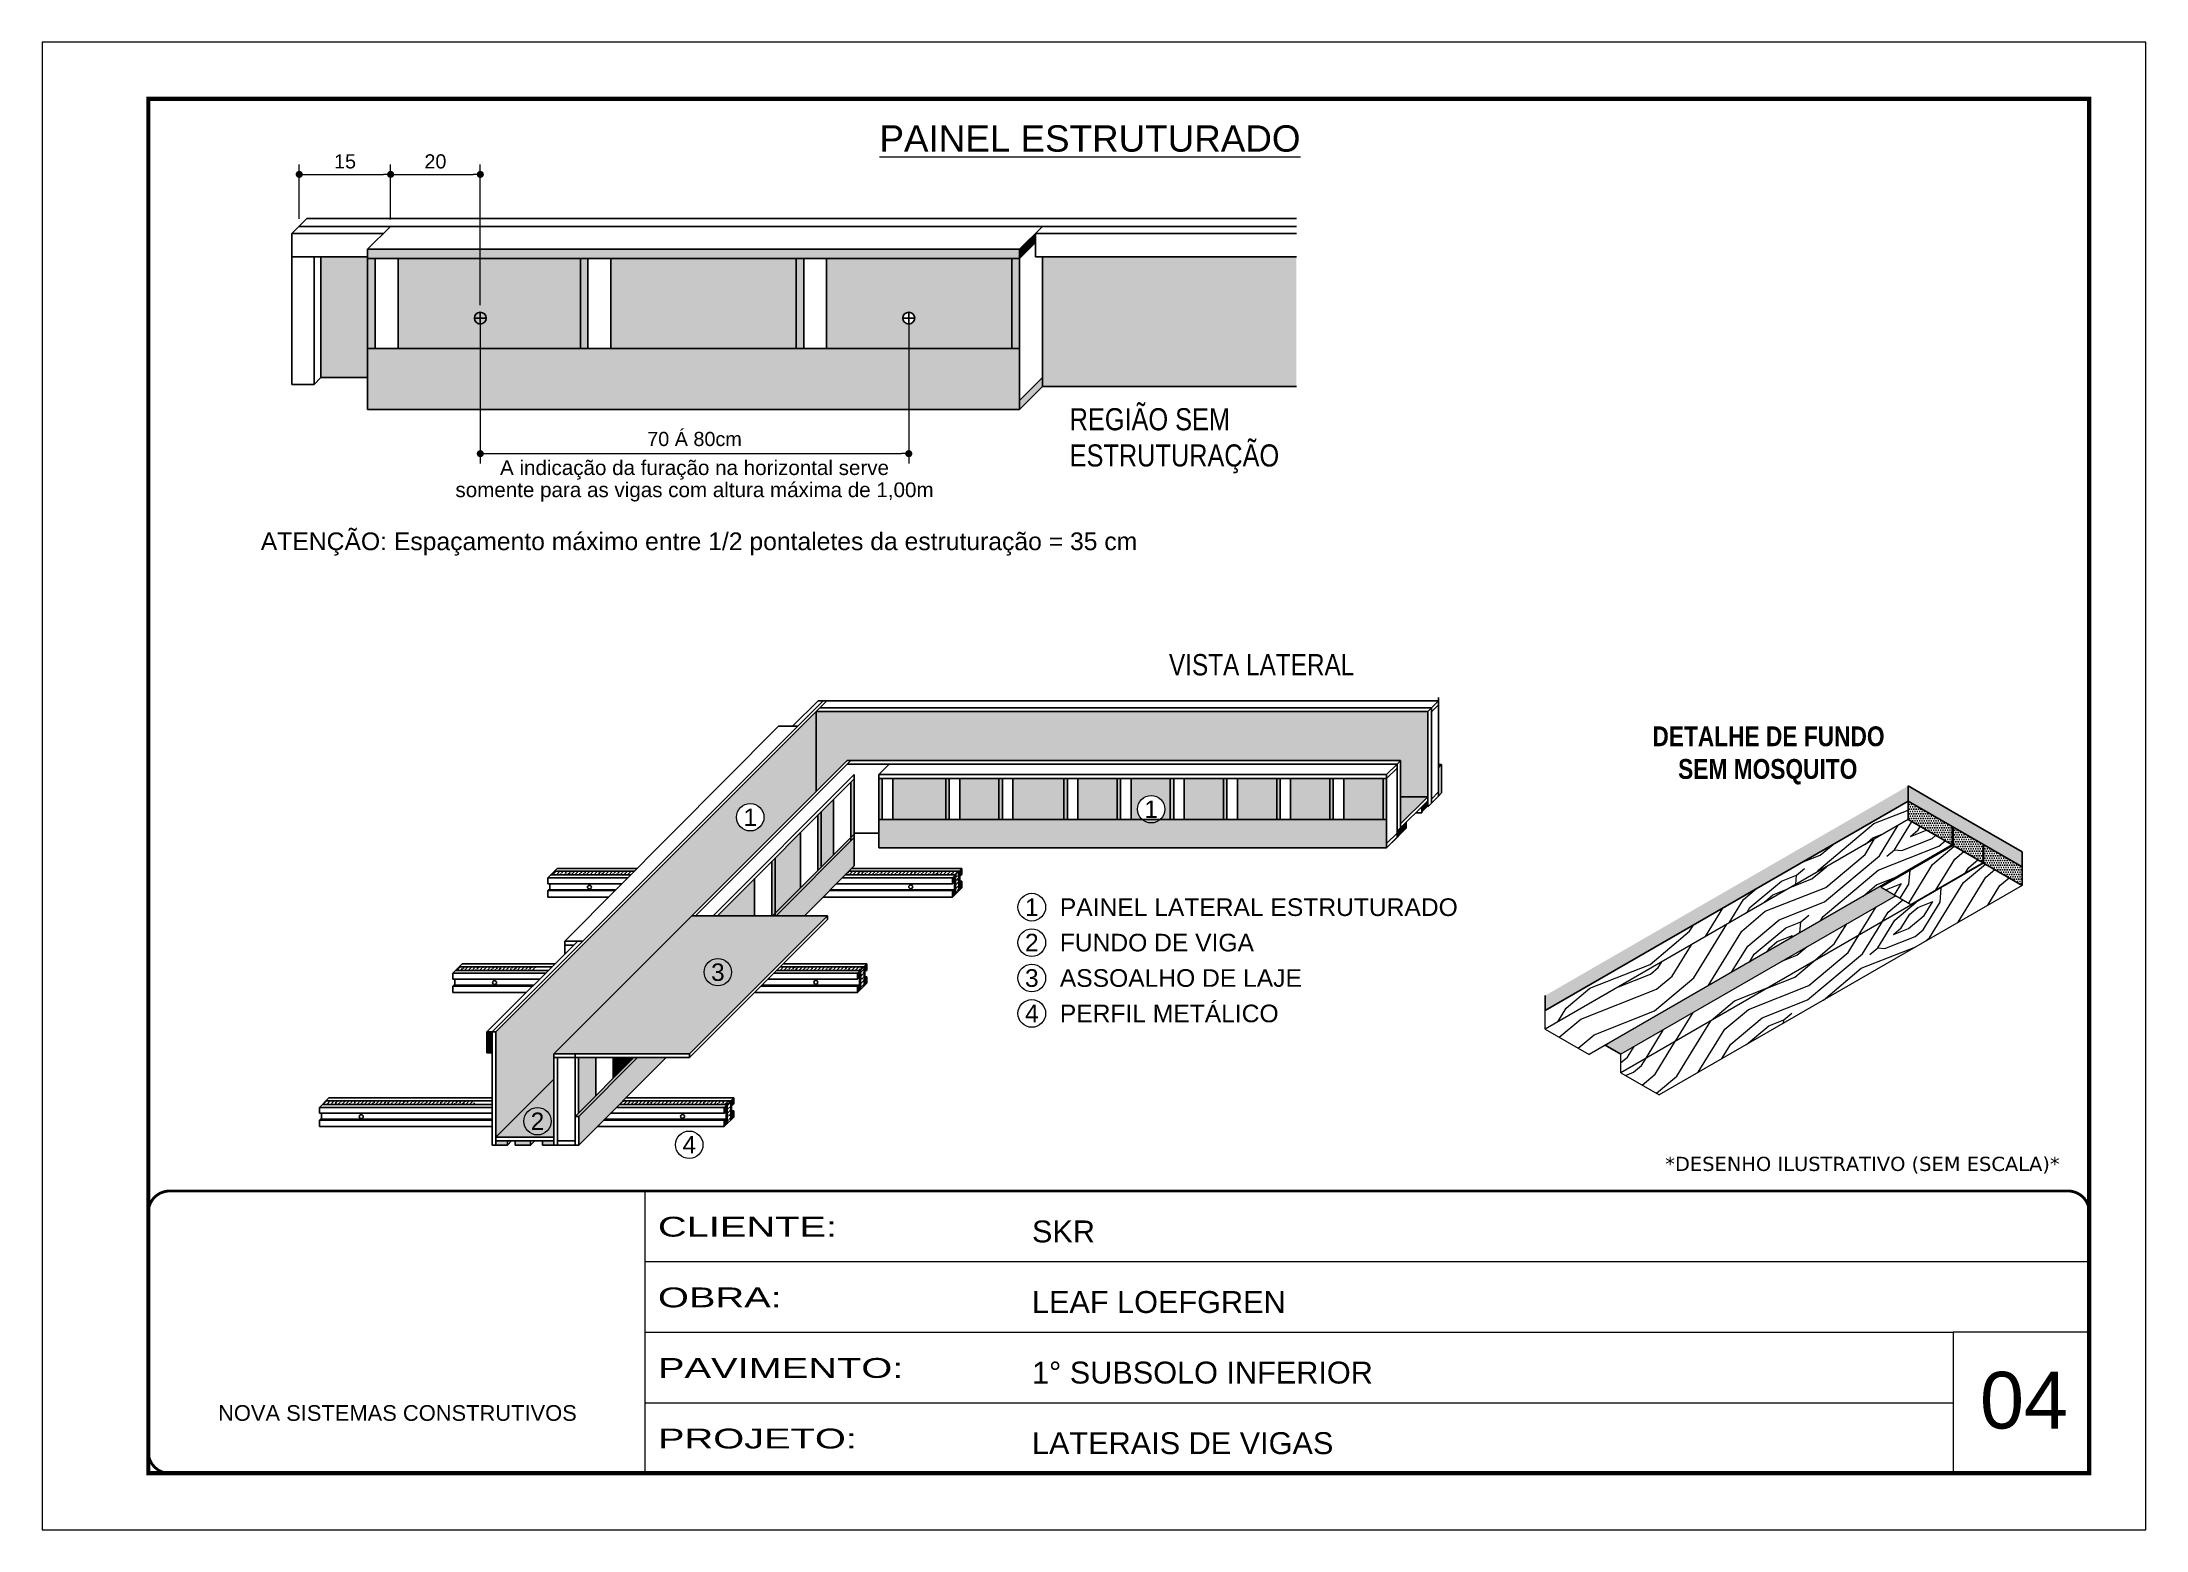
# Model space of a CAD drawing. Extents: x 3309 to 9590, y -2522 to 14608.
# Drawn here: x 8078 to 9563, y 13558 to 14608 of the extents above; entities that cross this region are included whole.
import ezdxf
from ezdxf.enums import TextEntityAlignment as Align

# ---------------------------------------------------------------- set-up
doc = ezdxf.new("R2010")
doc.units = 0
doc.linetypes.add('CONTINUO', pattern=[0])
doc.linetypes.add('DASHED', pattern=[0.75, 0.5, -0.25])
for name, color, linetype, lineweight in [('CARIMBO', 255, 'Continuous', 9), ('Demarcação 1', 251, 'Continuous', 9), ('Folhas', 255, 'Continuous', 9), ('fundo', 100, 'Continuous', 9), ('Madeira', 126, 'Continuous', 18), ('SARRAFO DE PRESSAO', 251, 'DASHED', 9)]:
    doc.layers.add(name, color=color, linetype=linetype, lineweight=lineweight)
for name, color, linetype in [('COTA', 241, 'Continuous'), ('HACHURA MADEIRAS', 1, 'Continuous'), ('material do compensado', 7, 'Continuous'), ('texto', 7, 'Continuous')]:
    doc.layers.add(name, color=color, linetype=linetype)
doc.layers.add('Demarcação 2', color=7, linetype='Continuous', lineweight=9, true_color=0xe0e0e0)
doc.styles.add('ARIAL', font='arial.ttf')
doc.styles.add('CESAR1', font='arial.ttf', dxfattribs={"oblique": 15})
doc.styles.add('ROMANC', font='techb___.ttf', dxfattribs={"height": 2.5})
doc.styles.get("Standard").update_dxf_attribs({"font": 'arial.ttf'})
doc.styles.add('stylellllll', font='verdana.ttf', dxfattribs={"height": 2})
doc.styles.add('Tecnologia', font='')
doc.styles.add('texto', font='ARIALN.TTF')
doc.styles.get('Tecnologia').set_extended_font_data('Forgotten Futurist')
doc.dimstyles.new('1x', dxfattribs={"dimtxt": 10, "dimasz": 5, "dimexe": 7, "dimexo": 5, "dimgap": 4, "dimtad": 1, "dimdec": 1, "dimdsep": 46, "dimtxsty": 'Standard', "dimblk": 'DOT', "dimcen": 0.09, "dimclrd": 4, "dimclre": 4, "dimclrt": 2, "dimadec": 0, "dimazin": 2, "dimtfac": 1, "dimtdec": 1, "dimtmove": 0, "dimatfit": 3, "dimldrblk": 'DOT', "dimfxl": 1, "dimtolj": 1, "dimtzin": 0, "dimlwd": 9, "dimlwe": 9, "dimarcsym": 0})
pattern_1 = [(45, (5856.8734, 62247.1504), (0.99436891, 3.64601934), [4.6875, -0.9375, 0, -0.9375])]
pattern_2 = [(355, (-40269.8, 11210.3), (111.07494, 93.20294), [5.12645, -97.40264]), (85, (-40225.82, 11242.48), (-93.20294, 111.07494), [10.2529, -92.27619]), (40, (-40247.14, 11234.05), (8.936, 102.13894), [7.24881, -21.74642, 7.24881, -14.497615, 50.751904, -43.50449]), (40, (-40275.355, 11205.64), (8.936, 102.13894), [7.24983, -14.49967, 7.24983, -115.99871]), (40, (-40238.71, 11212.73), (8.936, 102.13894), [7.24983, -137.7482]), (40, (-40228.946, 11206.73), (8.936, 102.13894), [7.24983, -137.7482]), (40, (-40243.37, 11218.28), (8.936, 102.13894), [7.24983, -137.7482]), (40, (-40248.03, 11223.84), (8.936, 102.13894), [14.49967, -130.49838]), (40, (-40215.796, 11298.21), (8.936, 102.13894), [14.49967, -130.49838]), (40, (-40257.8, 11229.84), (8.936, 102.13894), [28.99933, -115.99871]), (40, (-40262.46, 11235.39), (8.936, 102.13894), [28.99933, -115.99871]), (40, (-40193.39, 11260.225), (8.936, 102.13894), [28.99933, -115.99871]), (40, (-40266.67, 11246.05), (8.936, 102.13894), [21.7497, -123.24834]), (40, (-40285.76, 11263.16), (8.936, 102.13894), [21.7497, -123.24834]), (40, (-40276.44, 11252.05), (8.936, 102.13894), [21.7497, -123.24834]), (40, (-40207.37, 11276.886), (8.936, 102.13894), [36.24951, -108.74853]), (40, (-40217.14, 11282.89), (8.936, 102.13894), [36.24951, -108.74853]), (40, (-40209.16, 11256.46), (8.936, 102.13894), [50.74931, -94.24873]), (21.56505, (-40258.694, 11219.624), (102.138945, -8.936), [11.4631, -217.79893]), (21.56505, (-40235.585, 11248.48), (102.138945, -8.936), [11.4631, -217.79893]), (21.56505, (-40241.586, 11238.71), (102.138945, -8.936), [11.4631, -217.79893]), (21.56505, (-40264.694, 11209.857), (102.138945, -8.936), [22.9262, -206.33583]), (21.56505, (-40240.245, 11254.03), (102.138945, -8.936), [34.3893, -194.87273]), (21.56505, (-40250.012, 11260.033), (102.138945, -8.936), [45.8524, -183.40963]), (21.56505, (-40259.78, 11266.033), (102.138945, -8.936), [45.8524, -183.40963]), (21.56505, (-40272.42, 11298.015), (102.138945, -8.936), [45.8524, -183.40963]), (21.56505, (-40273.313, 11287.8), (102.138945, -8.936), [57.3155, -171.94653]), (21.56505, (-40269.1, 11277.14), (102.138945, -8.936), [57.3155, -171.94653]), (58.43495, (-40236.926, 11233.158), (8.936, 102.138945), [11.4631, -217.79893]), (58.43495, (-40253.14, 11224.284), (8.936, 102.138945), [11.4631, -217.79893]), (58.43495, (-40269.8, 11210.304), (8.936, 102.138945), [22.9262, -206.33583]), (58.43495, (-40237.82, 11222.944), (8.936, 102.138945), [22.9262, -206.33583]), (58.43495, (-40280.46, 11206.09), (8.936, 102.138945), [34.3893, -194.87273]), (58.43495, (-40290.676, 11206.984), (8.936, 102.138945), [45.8524, -183.40963]), (58.43495, (-40198.304, 11204.05), (8.936, 102.138945), [45.8524, -183.40963]), (58.43495, (-40233.16, 11217.39), (8.936, 102.138945), [45.8524, -183.40963]), (58.43495, (-40213.625, 11205.39), (8.936, 102.138945), [57.3155, -171.94653]), (58.43495, (-40223.39, 11211.39), (8.936, 102.138945), [57.3155, -171.94653])]
pattern_3 = [(0, (-29377.2841, 3456.3521), (0.82275303, 1.645506056), [0, -1.645506056])]

msp = doc.modelspace()

# ---------------------------------------------------------------- texts
at = {"style": 'stylellllll'}
msp.add_text('*DESENHO ILUSTRATIVO (SEM ESCALA)*', height=10, dxfattribs=at).set_placement((9501.95, 13811.19), align=Align.RIGHT)
at = {"layer": 'CARIMBO', "linetype": 'Continuous', "ltscale": 2, "style": 'ARIAL'}
msp.add_text('%%UPAINEL ESTRUTURADO', height=18.59, dxfattribs=at).set_placement((8817.53, 14530.53), align=Align.CENTER)
at = {"layer": 'CARIMBO', "linetype": 'Continuous', "ltscale": 2, "style": 'texto'}
for s, height, p in [('REGIÃO SEM', 15.6, (8803.19, 14333.9)), ('ESTRUTURAÇÃO', 15.6, (8803.19, 14308.34)), ('VISTA LATERAL', 15, (8873.29, 14160.97))]:
    msp.add_text(s, height=height, dxfattribs=at).set_placement(p)
at = {"layer": 'CARIMBO', "color": 2, "style": 'ARIAL'}
for s, height, p in [('A indicação da furação na horizontal serve', 10.4, (8538.39, 14307.52)), ('somente para as vigas com altura máxima de 1,00m', 10.4, (8538.39, 14291.92)), ('ATENÇÃO: Espaçamento máximo entre 1/2 pontaletes da estruturação = 35 cm  ', 12.48, (8546.41, 14255.55))]:
    msp.add_text(s, height=height, dxfattribs=at).set_placement(p, align=Align.MIDDLE_CENTER)
at = {"layer": 'CARIMBO', "style": 'ARIAL'}
for s, height, p in [('1', 12.32, (8577.74, 14060.79)), ('1', 12.32, (8860.68, 14066.46)), ('1', 12.44, (8776.47, 13997.35)), ('2', 12.44, (8776.47, 13972.35)), ('3', 12.32, (8554.88, 13951.47)), ('3', 12.44, (8776.47, 13947.35)), ('4', 12.44, (8776.47, 13922.35)), ('2', 12.32, (8427.55, 13846.25)), ('4', 12.32, (8534.69, 13829.7))]:
    msp.add_text(s, height=height, dxfattribs=at).set_placement(p, align=Align.MIDDLE_CENTER)
at = {"layer": 'CARIMBO', "style": 'CESAR1'}
for s, p in [('PAINEL LATERAL ESTRUTURADO', (8796.24, 13997.35)), ('FUNDO DE VIGA', (8796.24, 13972.35)), ('ASSOALHO DE LAJE', (8796.24, 13947.35)), ('PERFIL METÁLICO', (8796.24, 13922.35))]:
    msp.add_text(s, height=12.436, dxfattribs=at).set_placement(p, align=Align.MIDDLE_LEFT)
at = {"layer": 'CARIMBO', "style": 'ARIAL'}
msp.add_text('04', height=40, dxfattribs=at).set_placement((9445.73, 13629.43))
at = {"layer": 'texto', "style": 'ROMANC'}
for s, p in [('DETALHE DE FUNDO ', (9298.68, 14117.93)), ('SEM MOSQUITO', (9295.94, 14094.88))]:
    msp.add_text(s, height=14, dxfattribs=at).set_placement(p, align=Align.MIDDLE_CENTER)

# ---------------------------------------------------------------- blocks, each defined once
blk = doc.blocks.new('9999999999')
at = {"color": 30, "linetype": 'CONTINUO'}
for p, q in [((98564.6, 34230.2), (98564.6, 34429.4)), ((98564.6, 34379.6), (99584, 34379.6)), ((98564.6, 34329.8), (99488, 34329.8)), ((99584, 34329.8), (99488, 34329.8)), ((99488, 34329.8), (99488, 34230.2)), ((98564.6, 34280), (99488, 34280))]:
    blk.add_line(p, q, dxfattribs=at)
at = {"color": 30, "linetype": 'CONTINUO', "const_width": 2}
blk.add_lwpolyline([(99584, 34230.2), (99584, 34414.4, 0.414214), (99569, 34429.4), (98229, 34429.4, 0.414214), (98214, 34414.4), (98214, 34245.2, 0.414214), (98229, 34230.2), (99584, 34230.2)], format="xyb", dxfattribs=at)
at = {"layer": 'Folhas'}
blk.add_lwpolyline([(98139, 34190.2), (99624, 34190.2), (99624, 35240.2), (98139, 35240.2)], close=True, dxfattribs=at)
at = {"layer": 'Folhas', "color": 30, "const_width": 3}
blk.add_lwpolyline([(98214, 34230.2), (99584, 34230.2), (99584, 35200.2), (98214, 35200.2)], close=True, dxfattribs=at)
at = {"color": 7, "linetype": 'Continuous', "ltscale": 5, "style": 'ARIAL'}
for s, height, p in [('SKR', 15.48, (98837.7, 34393.1)), ('LEAF LOEFGREN', 15.483, (98837.7, 34343.3)), ('1° SUBSOLO INFERIOR', 15.483, (98837.7, 34293.5)), ('NOVA SISTEMAS CONSTRUTIVOS', 11.059, (98263.2, 34267.2)), ('LATERAIS DE VIGAS', 15.483, (98837.7, 34243.7))]:
    blk.add_text(s, height=height, dxfattribs=at).set_placement(p)
at = {"layer": 'Folhas', "color": 7, "style": 'Tecnologia', "width": 1.5}
for s, p in [('CLIENTE:', (98573.7, 34397.2)), ('OBRA:', (98573.7, 34347.3)), ('PAVIMENTO:', (98573.7, 34297.5)), ('PROJETO:', (98573.7, 34247.7))]:
    blk.add_text(s, height=14, dxfattribs=at).set_placement(p)
blk = doc.blocks.new('_Dot')
at = {"color": 0, "linetype": 'ByBlock', "lineweight": -2}
blk.add_line((-0.5, 0), (-1, 0), dxfattribs=at)
at = {"color": 0, "linetype": 'ByBlock', "const_width": 0.5}
blk.add_lwpolyline([(-0.25, 0, 1), (0.25, 0, 1)], format="xyb", close=True, dxfattribs=at)
blk = doc.blocks.new('*D6')
at = {"layer": 'COTA', "color": 4, "lineweight": 9, "transparency": 16777216}
for p, q in [((8259.4, 14483.1), (8259.4, 14521.5)), ((8264.4, 14514.5), (8318.9, 14514.5)), ((8323.9, 14482.7), (8323.9, 14521.5))]:
    blk.add_line(p, q, dxfattribs=at)
at = {"layer": 'Defpoints', "color": 0, "transparency": 16777216}
for p in [(8323.9, 14514.5), (8259.4, 14478.1), (8323.9, 14477.7)]:
    blk.add_point(p, dxfattribs=at)
at = {"layer": 'COTA', "color": 4, "lineweight": 9, "transparency": 16777216, "xscale": 5, "yscale": 5, "zscale": 5, "rotation": 180}
blk.add_blockref('_Dot', (8259.4, 14514.5), dxfattribs=at)
at = {"layer": 'COTA', "color": 4, "lineweight": 9, "transparency": 16777216, "xscale": 5, "yscale": 5, "zscale": 5}
blk.add_blockref('_Dot', (8323.9, 14514.5), dxfattribs=at)
at = {"layer": 'COTA', "color": 2, "transparency": 16777216, "insert": (8291.7, 14523.6), "char_height": 10, "attachment_point": 5}
blk.add_mtext('\\A1;15', dxfattribs=at)
blk = doc.blocks.new('*D7')
at = {"layer": 'COTA', "color": 4, "lineweight": 9, "transparency": 16777216}
for p, q in [((8323.9, 14482.7), (8323.9, 14521.5)), ((8328.9, 14514.5), (8382.2, 14514.5)), ((8387.2, 14422.2), (8387.2, 14521.5))]:
    blk.add_line(p, q, dxfattribs=at)
at = {"layer": 'Defpoints', "color": 0, "transparency": 16777216}
for p in [(8387.2, 14514.5), (8323.9, 14477.7), (8387.2, 14417.2)]:
    blk.add_point(p, dxfattribs=at)
at = {"layer": 'COTA', "color": 4, "lineweight": 9, "transparency": 16777216, "xscale": 5, "yscale": 5, "zscale": 5, "rotation": 180}
blk.add_blockref('_Dot', (8323.9, 14514.5), dxfattribs=at)
at = {"layer": 'COTA', "color": 4, "lineweight": 9, "transparency": 16777216, "xscale": 5, "yscale": 5, "zscale": 5}
blk.add_blockref('_Dot', (8387.2, 14514.5), dxfattribs=at)
at = {"layer": 'COTA', "color": 2, "transparency": 16777216, "insert": (8355.5, 14523.6), "char_height": 10, "attachment_point": 5}
blk.add_mtext('\\A1;20', dxfattribs=at)
blk = doc.blocks.new('*D8')
at = {"layer": 'COTA', "color": 4, "lineweight": 9, "transparency": 16777216}
for p, q in [((8387.2, 14412.2), (8387.2, 14310.4)), ((8689.6, 14412.2), (8689.6, 14310.4)), ((8392.2, 14317.4), (8684.6, 14317.4))]:
    blk.add_line(p, q, dxfattribs=at)
at = {"layer": 'Defpoints', "color": 0, "transparency": 16777216}
for p in [(8387.2, 14417.2), (8689.6, 14417.2), (8689.6, 14317.4)]:
    blk.add_point(p, dxfattribs=at)
at = {"layer": 'COTA', "color": 4, "lineweight": 9, "transparency": 16777216, "xscale": 5, "yscale": 5, "zscale": 5, "rotation": 180}
blk.add_blockref('_Dot', (8387.2, 14317.4), dxfattribs=at)
at = {"layer": 'COTA', "color": 4, "lineweight": 9, "transparency": 16777216, "xscale": 5, "yscale": 5, "zscale": 5}
blk.add_blockref('_Dot', (8689.6, 14317.4), dxfattribs=at)
at = {"layer": 'COTA', "color": 2, "transparency": 16777216, "insert": (8538.4, 14327.7), "char_height": 10, "attachment_point": 5}
blk.add_mtext('\\A1;70 Á 80cm', dxfattribs=at)

# ---------------------------------------------------------------- dimensions: what is measured, and where the dimension line sits
at = {"layer": 'COTA'}
for base, p1, p2, text, picture, middle in [((8323.88, 14514.5), (8259.45, 14478.08), (8323.88, 14477.69), '15', '*D6', (8291.66, 14523.6)), ((8387.16, 14514.5), (8323.88, 14477.69), (8387.16, 14417.23), '20', '*D7', (8355.52, 14523.6)), ((8689.62, 14317.39), (8387.16, 14417.23), (8689.62, 14417.23), '70 Á 80cm', '*D8', (8538.39, 14327.74))]:
    dim = msp.add_linear_dim(base=base, p1=p1, p2=p2, text=text, dimstyle='1x', dxfattribs=at)
    dim.commit()
    dim.dimension.update_dxf_attribs({"geometry": picture, "text_midpoint": middle})

# ---------------------------------------------------------------- hatches: boundary and pattern name
for points in [[(8779.06, 14466.48), (8779.06, 14472.86), (8767.71, 14461.6), (8767.71, 14455.22)], [(8610.11, 14391.51), (8615.44, 14391.51), (8615.44, 14455.22), (8610.11, 14455.22)], [(9055.97, 14068.17), (9055.97, 14072.36), (9051.74, 14068.17), (9051.74, 14063.97)], [(9040.8, 14057.32), (9034.82, 14051.39), (9034.82, 14047.19), (9040.8, 14053.12)], [(8395.57, 13909.34), (8391.91, 13909.34), (8391.91, 13894.49), (8395.57, 13894.49)]]:
    msp.add_hatch(color=256).paths.add_polyline_path(points)
at = {"linetype": 'ByBlock', "ltscale": 2}
for points in [[(8307.55, 14391.51), (8312.87, 14391.51), (8312.87, 14455.11), (8307.55, 14455.11)], [(8767.71, 14461.6), (8307.66, 14461.6), (8307.66, 14455.22), (8767.71, 14455.22)], [(8457.73, 14391.51), (8463.05, 14391.51), (8463.05, 14455.11), (8457.73, 14455.11)], [(9065.6, 14097.96), (9063.58, 14097.96), (9063.58, 14095.72)], [(8648.68, 14044.02), (8651.03, 14046.37), (8651.03, 14087.81), (8648.68, 14085.46)], [(8668.33, 14059.26), (8670.77, 14059.26), (8670.77, 14087.97), (8668.33, 14087.97)], [(8715.61, 14059.25), (8718.04, 14059.25), (8718.04, 14087.97), (8715.61, 14087.97)], [(8753.14, 14059.25), (8755.58, 14059.25), (8755.58, 14087.97), (8753.14, 14087.97)], [(8799.07, 14059.25), (8801.51, 14059.25), (8801.51, 14087.97), (8799.07, 14087.97)], [(8836.6, 14059.25), (8839.04, 14059.25), (8839.04, 14087.97), (8836.6, 14087.97)], [(8874.14, 14059.25), (8876.58, 14059.25), (8876.58, 14087.97), (8874.14, 14087.97)], [(8911.67, 14059.25), (8914.11, 14059.25), (8914.11, 14087.97), (8911.67, 14087.97)], [(8949.2, 14059.25), (8951.64, 14059.25), (8951.64, 14087.97), (8949.2, 14087.97)], [(8986.74, 14059.25), (8989.18, 14059.25), (8989.18, 14087.97), (8986.74, 14087.97)], [(9024.27, 14059.25), (9026.71, 14059.25), (9026.71, 14087.97), (9024.27, 14087.97)], [(8625.34, 14023.16), (8627.69, 14025.51), (8627.69, 14064.81), (8625.34, 14062.45)], [(8648.79, 14044.13), (8648.79, 14046.6), (8595.39, 13993.21), (8595.39, 13991.32), (8595.98, 13991.32)], [(8595.28, 14032.06), (8592.93, 14029.71), (8592.93, 13991.21), (8595.28, 13991.21)], [(8498.12, 13891.19), (8495.55, 13891.19), (8454.09, 13849.73), (8456.66, 13849.73)], [(8480.91, 13876.55), (8483.26, 13878.9), (8483.26, 13891.08), (8480.91, 13891.08)]]:
    msp.add_hatch(color=256, dxfattribs=at).paths.add_polyline_path(points)
h = msp.add_hatch(color=256)
h.paths.add_polyline_path([(8767.71, 14354.97), (8767.71, 14348.59), (8783.94, 14364.68), (8783.94, 14371.06)])
h.paths.add_polyline_path([(8762.39, 14391.51), (8767.71, 14391.51), (8767.71, 14455.22), (8762.39, 14455.22)])
at = {"linetype": 'Continuous', "ltscale": 1.5}
h = msp.add_hatch(dxfattribs=at)
h.set_pattern_fill('ANSI36', color=256, scale=15, style=0)
h.set_pattern_definition(pattern_1)
h.paths.add_polyline_path([(8439.34, 14022.64), (8436.84, 14020.13), (8493.4, 14020.13), (8495.89, 14022.64)])
h = msp.add_hatch(dxfattribs=at)
h.set_pattern_fill('ANSI36', color=256, scale=15, style=0)
h.set_pattern_definition(pattern_1)
h.paths.add_polyline_path([(8725.03, 14022.64), (8647.3, 14022.64), (8644.79, 14020.13), (8722.52, 14020.13)])
h.paths.add_polyline_path([(8725.03, 14022.64), (8722.52, 14020.13), (8722.52, 14006.52), (8725.03, 14009.03)])
h = msp.add_hatch(dxfattribs=at)
h.set_pattern_fill('ANSI36', color=256, scale=15, style=0)
h.set_pattern_definition(pattern_1)
h.paths.add_polyline_path([(8372.36, 13955.27), (8369.86, 13952.76), (8426.42, 13952.76), (8428.91, 13955.27)])
h = msp.add_hatch(dxfattribs=at)
h.set_pattern_fill('ANSI36', color=256, scale=15, style=0)
h.set_pattern_definition(pattern_1)
h.paths.add_polyline_path([(8658.05, 13955.27), (8655.55, 13952.76), (8655.55, 13939.15), (8658.05, 13941.66)])
h.paths.add_polyline_path([(8599.05, 13955.27), (8596.54, 13952.76), (8655.55, 13952.76), (8658.05, 13955.27)])
h = msp.add_hatch(dxfattribs=at)
h.set_pattern_fill('ANSI36', color=256, scale=15, style=0)
h.set_pattern_definition(pattern_1)
h.paths.add_polyline_path([(8278.29, 13860.65), (8275.78, 13858.14), (8383.25, 13858.14), (8383.25, 13860.65)])
h = msp.add_hatch(dxfattribs=at)
h.set_pattern_fill('ANSI36', color=256, scale=15, style=0)
h.set_pattern_definition(pattern_1)
h.paths.add_polyline_path([(8563.98, 13860.65), (8561.47, 13858.14), (8561.47, 13844.53), (8563.98, 13847.03)])
h.paths.add_polyline_path([(8487.87, 13860.65), (8485.37, 13858.14), (8561.47, 13858.14), (8563.98, 13860.65)])
at = {"linetype": 'ByBlock', "ltscale": 2}
h = msp.add_hatch(color=256, dxfattribs=at)
h.paths.add_polyline_path([(8406.36, 13832.35), (8398.14, 13832.35), (8398.14, 13829.43), (8406.36, 13829.43)])
h.paths.add_polyline_path([(8422.66, 13832.35), (8411.87, 13832.35), (8411.87, 13829.43), (8422.66, 13829.43)])
h.paths.add_polyline_path([(8439.21, 13832.35), (8430.99, 13832.35), (8430.99, 13829.43), (8439.21, 13829.43)])
at = {"layer": 'Demarcação 1'}
h = msp.add_hatch(color=256, dxfattribs=at)
h.paths.add_polyline_path([(8417.87, 13846.25, 1), (8437.23, 13846.25, 1)], flags=17)
h.paths.add_polyline_path([(8439.21, 13893.95), (8624.25, 14079), (8624.25, 14135.47), (8624.25, 14135.47), (8398.14, 13909.36), (8398.14, 13834.92), (8439.21, 13875.99)])
h.paths.add_polyline_path([(8568.07, 14060.79, -1), (8587.42, 14060.79, -1)], flags=16)
h.paths.add_polyline_path([(8419.67, 13837), (8435.43, 13837), (8435.43, 13855.55), (8419.67, 13855.55)], flags=24)
h.paths.add_polyline_path([(8569.86, 14051.54), (8585.62, 14051.54), (8585.62, 14070.09), (8569.86, 14070.09)], flags=24)
for points in [[(8624.25, 14079), (8646.19, 14100.93), (9036.75, 14100.93), (9036.75, 14075.31), (9055.97, 14075.31), (9055.97, 14135.47), (8624.25, 14135.47)], [(9036.75, 14075.31), (9036.75, 14056.25), (9055.97, 14075.31)]]:
    msp.add_hatch(color=256, dxfattribs=at).paths.add_polyline_path(points)
h = msp.add_hatch(color=256, dxfattribs=at)
h.paths.add_polyline_path([(8398.14, 13834.92), (8439.21, 13834.92), (8439.21, 13875.99)])
h.paths.add_polyline_path([(8417.87, 13846.25, -1), (8437.23, 13846.25, -1)], flags=16)
h.paths.add_polyline_path([(8419.67, 13837), (8435.43, 13837), (8435.43, 13855.55), (8419.67, 13855.55)], flags=24)
at = {"layer": 'Demarcação 2'}
for points in [[(8307.66, 14455.23), (8307.66, 14455.23), (8307.66, 14455.23), (8307.66, 14456.29), (8274.66, 14456.29), (8274.66, 14371.06), (8307.66, 14371.06)], [(8329.21, 14391.51), (8457.84, 14391.51), (8457.84, 14455.22), (8329.21, 14455.22)], [(8479.39, 14391.51), (8610.11, 14391.51), (8610.11, 14455.22), (8479.39, 14455.22)], [(8783.94, 14456.29), (8783.94, 14364.68), (8963.21, 14364.68), (8963.21, 14456.29)], [(8767.71, 14391.51), (8307.66, 14391.51), (8307.66, 14354.97), (8307.66, 14348.59), (8767.71, 14348.59)], [(8678.3, 14059.26), (8715.71, 14059.25), (8715.71, 14088.08), (8678.3, 14088.08)], [(8725.58, 14059.25), (8753.25, 14059.25), (8753.25, 14088.08), (8725.58, 14088.08)], [(8763.11, 14059.25), (8799.18, 14059.25), (8799.18, 14088.08), (8763.11, 14088.08)], [(8809.04, 14059.25), (8836.71, 14059.25), (8836.71, 14088.08), (8809.04, 14088.08)], [(8884.11, 14059.25), (8911.78, 14059.25), (8911.78, 14088.08), (8884.11, 14088.08)], [(8921.64, 14059.25), (8949.31, 14059.25), (8949.31, 14088.08), (8921.64, 14088.08)], [(8959.18, 14059.25), (8986.84, 14059.25), (8986.84, 14088.08), (8959.18, 14088.08)], [(8996.71, 14059.25), (9024.38, 14059.25), (9024.38, 14088.08), (8996.71, 14088.08)], [(8627.8, 14025.62), (8636.47, 14034.28), (8636.47, 14073.25), (8627.8, 14064.58)], [(8595.39, 13993.21), (8613.13, 14010.94), (8613.13, 14049.91), (8595.39, 14032.17)], [(9026.82, 14059.25), (8867.15, 14059.25, -0.3830345), (8854.22, 14059.25), (8668.44, 14059.26), (8668.44, 14039.26), (9026.82, 14039.25)], [(8651.14, 14029.4), (8651.14, 14046.48), (8595.98, 13991.32), (8615.98, 13991.32), (8651.13, 14026.47)], [(8554.54, 13991.32), (8580.72, 13991.32), (8580.72, 14017.5)], [(8456.45, 13852.09), (8468.69, 13864.33), (8468.69, 13891.19), (8456.45, 13891.19)], [(8518.42, 13891.19), (8512.93, 13891.19), (8498.12, 13891.19), (8456.66, 13849.73), (8456.66, 13829.43)], [(8483.37, 13879.01), (8495.55, 13891.19), (8483.37, 13891.19)]]:
    msp.add_hatch(color=256, dxfattribs=at).paths.add_polyline_path(points)
h = msp.add_hatch(color=256, dxfattribs=at)
h.paths.add_polyline_path([(8685.43, 14413.04, -1), (8693.8, 14413.04, -1)], flags=16)
h.paths.add_polyline_path([(8631.66, 14391.51), (8762.39, 14391.51), (8762.39, 14455.22), (8631.66, 14455.22)])
h = msp.add_hatch(color=256, dxfattribs=at)
h.paths.add_polyline_path([(8870.36, 14066.46, -1), (8851.01, 14066.46, -1)], flags=16)
h.paths.add_polyline_path([(8852.8, 14057.2), (8868.56, 14057.2), (8868.56, 14075.76), (8852.8, 14075.76)], flags=24)
h.paths.add_polyline_path([(8846.58, 14059.25), (8874.24, 14059.25), (8874.24, 14088.08), (8846.58, 14088.08)])
h = msp.add_hatch(color=256, dxfattribs=at)
h.paths.add_polyline_path([(8439.21, 13893.95), (8441.77, 13893.95), (8454.09, 13893.95), (8534.85, 13893.95), (8632.21, 13991.32), (8536.57, 13991.32)])
h.paths.add_polyline_path([(8546.95, 13941.94), (8562.81, 13941.94), (8562.81, 13960.82), (8546.95, 13960.82)], flags=24)
at = {"layer": 'fundo'}
h = msp.add_hatch(color=252, dxfattribs=at)
h.dxf.hatch_style = 1
h.paths.add_polyline_path([(9138.86, 13934.97), (9138.86, 13924.32), (9395.01, 14072.2), (9395.01, 14082.86)])
h = msp.add_hatch(color=252, dxfattribs=at)
h.dxf.hatch_style = 1
h.paths.add_polyline_path([(9426.09, 14064.92), (9395.01, 14082.86), (9395.01, 14072.2), (9426.09, 14054.26), (9475.42, 14025.78), (9475.42, 14036.43)])
h = msp.add_hatch(color=252, dxfattribs=at)
h.dxf.hatch_style = 1
h.paths.add_polyline_path([(9386.38, 14005.46), (9376.01, 14011.45), (9376.01, 14012.32), (9181.22, 13899.86), (9192.14, 13893.56)])
at = {"layer": 'HACHURA MADEIRAS'}
h = msp.add_hatch(dxfattribs=at)
h.set_pattern_fill('DOTS', scale=1.036539)
h.set_pattern_definition(pattern_3)
h.paths.add_polyline_path([(9426.09, 14041.24), (9426.09, 14054.26), (9395.01, 14072.2), (9395.01, 14059.18)])
h = msp.add_hatch(dxfattribs=at)
h.set_pattern_fill('DOTS', scale=1.036539)
h.set_pattern_definition(pattern_3)
h.paths.add_polyline_path([(9426.84, 14053.82), (9426.84, 14040.8), (9447.98, 14028.59), (9447.98, 14041.62)])
h = msp.add_hatch(dxfattribs=at)
h.set_pattern_fill('DOTS', scale=1.036539)
h.set_pattern_definition(pattern_3)
h.paths.add_polyline_path([(9448.28, 14041.44), (9448.28, 14028.42), (9475.42, 14012.75), (9475.42, 14025.78)])
at = {"layer": 'Madeira'}
h = msp.add_hatch(dxfattribs=at)
h.set_pattern_fill('PATRON00077', color=256, scale=102.529099, angle=355, pattern_type=2)
h.set_pattern_definition(pattern_2)
h.paths.add_polyline_path([(9138.86, 13924.32), (9138.86, 13911.29), (9395.01, 14059.18), (9395.01, 14072.2)])
h = msp.add_hatch(dxfattribs=at)
h.set_pattern_fill('PATRON00077', color=256, scale=102.529099, angle=355, pattern_type=2)
h.set_pattern_definition([(355, (-9167.28, -58030.27), (111.07494, 93.20294), [5.12645, -97.40264]), (85, (-9123.3, -57998.09), (-93.20294, 111.07494), [10.25291, -92.27619]), (40, (-9144.62, -58006.52), (8.936, 102.138945), [7.248807, -21.74642, 7.248807, -14.497615, 50.751904, -43.504487]), (40, (-9172.84, -58034.926), (8.936, 102.138945), [7.24983, -14.499665, 7.24983, -115.99871]), (40, (-9136.195, -58027.84), (8.936, 102.138945), [7.24983, -137.74821]), (40, (-9126.43, -58033.84), (8.936, 102.138945), [7.24983, -137.74821]), (40, (-9140.855, -58022.286), (8.936, 102.138945), [7.24983, -137.74821]), (40, (-9145.515, -58016.73), (8.936, 102.138945), [14.49967, -130.49838]), (40, (-9113.28, -57942.36), (8.936, 102.138945), [14.49967, -130.49838]), (40, (-9155.28, -58010.73), (8.936, 102.138945), [28.99933, -115.99871]), (40, (-9159.94, -58005.18), (8.936, 102.138945), [28.99933, -115.99871]), (40, (-9090.87, -57980.345), (8.936, 102.138945), [28.99933, -115.99871]), (40, (-9164.156, -57994.52), (8.936, 102.138945), [21.7497, -123.24834]), (40, (-9183.24, -57977.41), (8.936, 102.138945), [21.7497, -123.24834]), (40, (-9173.92, -57988.52), (8.936, 102.138945), [21.7497, -123.24834]), (40, (-9104.85, -57963.684), (8.936, 102.138945), [36.24951, -108.74853]), (40, (-9114.62, -57957.68), (8.936, 102.138945), [36.24951, -108.74853]), (40, (-9106.64, -57984.11), (8.936, 102.138945), [50.74931, -94.24873]), (21.56505, (-9156.176, -58020.946), (102.138945, -8.936), [11.4631, -217.79893]), (21.56505, (-9133.067, -57992.09), (102.138945, -8.936), [11.4631, -217.79893]), (21.56505, (-9139.068, -58001.86), (102.138945, -8.936), [11.4631, -217.79893]), (21.56505, (-9162.176, -58030.713), (102.138945, -8.936), [22.9262, -206.33583]), (21.56505, (-9137.727, -57986.538), (102.138945, -8.936), [34.3893, -194.87273]), (21.56505, (-9147.494, -57980.537), (102.138945, -8.936), [45.8524, -183.40963]), (21.56505, (-9157.26, -57974.537), (102.138945, -8.936), [45.8524, -183.40963]), (21.56505, (-9169.9, -57942.554), (102.138945, -8.936), [45.8524, -183.40963]), (21.56505, (-9170.795, -57952.77), (102.138945, -8.936), [57.31551, -171.94653]), (21.56505, (-9166.58, -57963.43), (102.138945, -8.936), [57.31551, -171.94653]), (58.43495, (-9134.408, -58007.41), (8.936, 102.138945), [11.4631, -217.79893]), (58.43495, (-9150.62, -58016.286), (8.936, 102.138945), [11.4631, -217.79893]), (58.43495, (-9167.283, -58030.266), (8.936, 102.138945), [22.9262, -206.33583]), (58.43495, (-9135.3, -58017.626), (8.936, 102.138945), [22.9262, -206.33583]), (58.43495, (-9177.944, -58034.48), (8.936, 102.138945), [34.3893, -194.87273]), (58.43495, (-9188.16, -58033.586), (8.936, 102.138945), [45.8524, -183.40963]), (58.43495, (-9095.786, -58036.52), (8.936, 102.138945), [45.8524, -183.40963]), (58.43495, (-9130.64, -58023.18), (8.936, 102.138945), [45.8524, -183.40963]), (58.43495, (-9111.107, -58035.18), (8.936, 102.138945), [57.31551, -171.94653]), (58.43495, (-9120.874, -58029.18), (8.936, 102.138945), [57.31551, -171.94653])])
h.paths.add_polyline_path([(9138.86, 13911.29), (9169.94, 13893.35), (9426.09, 14041.24), (9395.01, 14059.18)])
h = msp.add_hatch(dxfattribs=at)
h.set_pattern_fill('PATRON00077', color=256, scale=102.529099, angle=355, pattern_type=2)
h.set_pattern_definition([(355, (-40291.77, 11223.04), (111.07494, 93.20294), [5.12645, -97.40264]), (85, (-40247.78, 11255.22), (-93.20294, 111.07494), [10.2529, -92.27619]), (40, (-40269.1, 11246.79), (8.936, 102.13894), [7.24881, -21.74642, 7.24881, -14.497615, 50.751904, -43.50449]), (40, (-40297.32, 11218.38), (8.936, 102.13894), [7.24983, -14.49967, 7.24983, -115.99871]), (40, (-40260.68, 11225.47), (8.936, 102.13894), [7.24983, -137.7482]), (40, (-40250.91, 11219.47), (8.936, 102.13894), [7.24983, -137.7482]), (40, (-40265.34, 11231.02), (8.936, 102.13894), [7.24983, -137.7482]), (40, (-40270, 11236.58), (8.936, 102.13894), [14.49967, -130.49838]), (40, (-40237.76, 11310.95), (8.936, 102.13894), [14.49967, -130.49838]), (40, (-40279.764, 11242.58), (8.936, 102.13894), [28.99933, -115.99871]), (40, (-40284.424, 11248.13), (8.936, 102.13894), [28.99933, -115.99871]), (40, (-40215.35, 11272.964), (8.936, 102.13894), [28.99933, -115.99871]), (40, (-40288.64, 11258.79), (8.936, 102.13894), [21.7497, -123.24834]), (40, (-40307.725, 11275.9), (8.936, 102.13894), [21.7497, -123.24834]), (40, (-40298.405, 11264.79), (8.936, 102.13894), [21.7497, -123.24834]), (40, (-40229.334, 11289.625), (8.936, 102.13894), [36.24951, -108.74853]), (40, (-40239.1, 11295.626), (8.936, 102.13894), [36.24951, -108.74853]), (40, (-40231.12, 11269.2), (8.936, 102.13894), [50.74931, -94.24873]), (21.56505, (-40280.66, 11232.363), (102.138945, -8.936), [11.4631, -217.79893]), (21.56505, (-40257.55, 11261.22), (102.138945, -8.936), [11.4631, -217.79893]), (21.56505, (-40263.55, 11251.45), (102.138945, -8.936), [11.4631, -217.79893]), (21.56505, (-40286.66, 11222.596), (102.138945, -8.936), [22.9262, -206.33583]), (21.56505, (-40262.21, 11266.77), (102.138945, -8.936), [34.3893, -194.87273]), (21.56505, (-40271.977, 11272.77), (102.138945, -8.936), [45.8524, -183.40963]), (21.56505, (-40281.744, 11278.773), (102.138945, -8.936), [45.8524, -183.40963]), (21.56505, (-40294.384, 11310.755), (102.138945, -8.936), [45.8524, -183.40963]), (21.56505, (-40295.277, 11300.54), (102.138945, -8.936), [57.3155, -171.94653]), (21.56505, (-40291.064, 11289.88), (102.138945, -8.936), [57.3155, -171.94653]), (58.43495, (-40258.89, 11245.897), (8.936, 102.138945), [11.4631, -217.79893]), (58.43495, (-40275.104, 11237.023), (8.936, 102.138945), [11.4631, -217.79893]), (58.43495, (-40291.765, 11223.043), (8.936, 102.138945), [22.9262, -206.33583]), (58.43495, (-40259.783, 11235.683), (8.936, 102.138945), [22.9262, -206.33583]), (58.43495, (-40302.426, 11218.83), (8.936, 102.138945), [34.3893, -194.87273]), (58.43495, (-40312.64, 11219.723), (8.936, 102.138945), [45.8524, -183.40963]), (58.43495, (-40220.27, 11216.79), (8.936, 102.138945), [45.8524, -183.40963]), (58.43495, (-40255.123, 11230.13), (8.936, 102.138945), [45.8524, -183.40963]), (58.43495, (-40235.59, 11218.13), (8.936, 102.138945), [57.3155, -171.94653]), (58.43495, (-40245.356, 11224.13), (8.936, 102.138945), [57.3155, -171.94653])])
h.paths.add_polyline_path([(9397.15, 13999.24), (9447.98, 14028.59), (9426.32, 14041.16), (9376.01, 14011.45)])
h = msp.add_hatch(dxfattribs=at)
h.set_pattern_fill('PATRON00077', color=256, scale=102.529099, angle=355, pattern_type=2)
h.set_pattern_definition(pattern_2)
h.paths.add_polyline_path([(9219.29, 13864.87), (9475.42, 14012.75), (9448.28, 14028.42), (9192.23, 13880.59)])
h = msp.add_hatch(dxfattribs=at)
h.set_pattern_fill('PATRON00077', color=256, scale=102.529099, angle=355, pattern_type=2)
h.set_pattern_definition(pattern_2)
h.paths.add_polyline_path([(9397.51, 13999.04), (9386.23, 14005.55), (9192.07, 13893.52), (9192.14, 13880.54)])

# ---------------------------------------------------------------- linework, layer by layer
at = {"linetype": 'ByBlock', "ltscale": 2}
for p, q in [((8254.23, 14472.86), (8264.67, 14483.3)), ((8254.23, 14472.86), (8254.23, 14456.29)), ((8323.88, 14477.69), (8307.66, 14461.6)), ((8783.94, 14477.69), (8767.71, 14461.6)), ((8779.06, 14466.48), (8767.71, 14455.22)), ((8779.06, 14456.29), (8779.06, 14472.86)), ((8254.23, 14456.29), (8254.23, 14366.23)), ((8269.83, 14456.29), (8269.83, 14366.23)), ((8274.66, 14456.29), (8274.66, 14371.06)), ((8307.66, 14461.6), (8767.71, 14461.6)), ((8307.66, 14455.23), (8307.66, 14461.6)), ((8307.66, 14455.23), (8307.66, 14348.59)), ((8307.66, 14455.23), (8307.66, 14354.97)), ((8307.66, 14455.22), (8767.71, 14455.22)), ((8312.98, 14455.23), (8312.98, 14391.51)), ((8329.21, 14391.51), (8329.21, 14455.23)), ((8457.84, 14455.23), (8457.84, 14391.51)), ((8463.16, 14455.23), (8463.16, 14391.51)), ((8479.39, 14391.51), (8479.39, 14455.23)), ((8610.11, 14455.22), (8610.11, 14391.51)), ((8615.44, 14455.22), (8615.44, 14391.51)), ((8631.66, 14391.51), (8631.66, 14455.22)), ((8762.39, 14455.22), (8762.39, 14391.51)), ((8767.71, 14461.6), (8767.71, 14348.59)), ((8783.94, 14364.68), (8783.94, 14456.28)), ((8269.83, 14366.23), (8274.66, 14371.06)), ((8307.66, 14371.06), (8274.66, 14371.06)), ((8307.66, 14371.06), (8274.66, 14371.06)), ((8783.94, 14371.06), (8767.71, 14354.97)), ((8783.94, 14364.68), (8767.71, 14348.59)), ((9063.58, 14140.16), (9058.53, 14135.15)), ((8539.14, 13991.32), (8648.75, 14100.93)), ((8675.86, 14098.37), (8668.44, 14091)), ((9034.25, 14098.37), (9026.82, 14091)), ((9034.25, 14095.45), (9026.82, 14088.08)), ((9034.25, 14098.37), (9036.75, 14100.93)), ((9034.25, 14098.37), (9034.25, 14046.62)), ((9063.58, 14095.72), (9065.6, 14097.96)), ((9065.6, 14097.96), (9063.58, 14097.96)), ((9065.6, 14077.96), (9065.6, 14097.96)), ((8648.79, 14044.13), (8648.79, 14085.57)), ((8651.14, 14029.4), (8651.14, 14087.92)), ((8668.44, 14091), (9026.82, 14091)), ((8668.44, 14088.08), (8668.44, 14091)), ((8668.44, 14088.08), (9026.82, 14088.08)), ((8668.44, 14088.08), (8668.44, 14039.26)), ((8668.44, 14088.08), (8668.44, 14059.26)), ((8670.87, 14088.08), (8670.87, 14059.26)), ((8678.3, 14059.26), (8678.3, 14088.08)), ((8715.71, 14088.08), (8715.71, 14059.25)), ((8718.15, 14088.08), (8718.15, 14059.25)), ((8725.58, 14059.25), (8725.58, 14088.08)), ((8753.25, 14088.08), (8753.25, 14059.25)), ((8755.68, 14088.08), (8755.68, 14059.25)), ((8763.11, 14059.25), (8763.11, 14088.08)), ((8799.18, 14088.08), (8799.18, 14059.25)), ((8801.62, 14088.08), (8801.62, 14059.25)), ((8809.04, 14059.25), (8809.04, 14088.08)), ((8836.71, 14088.08), (8836.71, 14059.25)), ((8839.15, 14088.08), (8839.15, 14059.25)), ((8846.58, 14059.25), (8846.58, 14088.08)), ((8874.24, 14088.08), (8874.24, 14059.25)), ((8876.68, 14088.08), (8876.68, 14059.25)), ((8884.11, 14059.25), (8884.11, 14088.08)), ((8911.78, 14088.08), (8911.78, 14059.25)), ((8914.22, 14088.08), (8914.22, 14059.25)), ((8921.64, 14059.25), (8921.64, 14088.08)), ((8949.31, 14088.08), (8949.31, 14059.25)), ((8951.75, 14088.08), (8951.75, 14059.25)), ((8959.18, 14059.25), (8959.18, 14088.08)), ((8986.84, 14088.08), (8986.84, 14059.25)), ((8989.28, 14088.08), (8989.28, 14059.25)), ((8996.71, 14059.25), (8996.71, 14088.08)), ((9024.38, 14088.08), (9024.38, 14059.25)), ((9026.82, 14091), (9026.82, 14088.08)), ((9026.82, 14088.08), (9026.82, 14039.25)), ((9063.58, 14075.72), (9065.6, 14077.96)), ((8627.8, 14025.62), (8627.8, 14064.91)), ((8636.47, 14034.28), (8636.47, 14073.25)), ((9063.58, 14075.72), (9055.97, 14068.17)), ((8651.14, 14048.96), (8593.5, 13991.32)), ((8613.13, 14010.94), (8613.13, 14050.24)), ((8625.45, 14023.26), (8625.45, 14062.56)), ((8668.44, 14049.54), (8651.14, 14049.54)), ((9034.25, 14049.54), (9026.82, 14042.17)), ((9040.8, 14053.12), (9030.42, 14042.83)), ((9036.75, 14049.11), (9034.25, 14046.62)), ((9034.25, 14046.62), (9026.82, 14039.25)), ((8436.84, 14020.13), (8493.4, 14020.13)), ((8439.34, 14022.64), (8495.89, 14022.64)), ((8441.41, 14024.71), (8497.95, 14024.71)), ((8593.04, 13991.32), (8593.04, 14029.82)), ((8595.39, 13991.32), (8595.39, 14032.17)), ((8644.79, 14020.13), (8722.52, 14020.13)), ((8647.3, 14022.64), (8725.03, 14022.64)), ((8649.37, 14024.71), (8727.1, 14024.71)), ((8651.14, 14029.4), (8651.13, 14026.47)), ((8721.9, 14018.59), (8721.9, 14006.67)), ((8722.52, 14020.13), (8722.52, 14006.52)), ((8725.03, 14022.64), (8725.03, 14009.03)), ((8725.66, 14022.35), (8725.66, 14010.43)), ((8725.66, 14019.89), (8726.47, 14019.89)), ((8726.47, 14023.17), (8726.47, 14019.89)), ((8434.77, 14018.07), (8434.77, 14013.87)), ((8434.77, 14018.07), (8478.01, 14018.07)), ((8434.77, 14018.07), (8491.35, 14018.07)), ((8434.77, 14013.87), (8487.18, 14013.87)), ((8434.77, 14009), (8482.34, 14009)), ((8434.77, 14004.45), (8464.48, 14004.45)), ((8434.77, 14004.45), (8477.81, 14004.45)), ((8435.41, 14009.64), (8482.97, 14009.64)), ((8436.21, 14013.87), (8436.21, 14009.64)), ((8629.11, 14004.45), (8720.46, 14004.45)), ((8633.66, 14009), (8720.46, 14009)), ((8634.3, 14009.64), (8721.09, 14009.64)), ((8638.53, 14013.87), (8720.46, 14013.87)), ((8642.73, 14018.07), (8720.46, 14018.07)), ((8720.46, 14018.07), (8720.46, 14013.87)), ((8721.09, 14017.79), (8721.09, 14014.51)), ((8721.09, 14006.67), (8721.9, 14006.67)), ((8725.66, 14015.65), (8727.1, 14015.65)), ((8725.66, 14015.02), (8726.47, 14015.02)), ((8725.66, 14011.24), (8726.47, 14011.24)), ((8726.47, 14015.02), (8726.47, 14011.24)), ((8632.33, 13991.32), (8632.33, 13988.55)), ((8446.91, 13964.35), (8446.91, 13973.37)), ((8446.91, 13970.45), (8453.01, 13970.45)), ((8367.79, 13950.7), (8411.03, 13950.7)), ((8367.79, 13950.7), (8433.25, 13950.7)), ((8367.79, 13950.7), (8367.79, 13946.5)), ((8367.79, 13946.5), (8429.06, 13946.5)), ((8369.23, 13946.5), (8369.23, 13942.27)), ((8369.86, 13952.76), (8435.32, 13952.76)), ((8372.36, 13955.27), (8437.83, 13955.27)), ((8374.43, 13957.34), (8439.9, 13957.34)), ((8590.26, 13946.5), (8653.48, 13946.5)), ((8594.45, 13950.7), (8653.48, 13950.7)), ((8596.52, 13952.76), (8655.55, 13952.76)), ((8599.03, 13955.27), (8658.05, 13955.27)), ((8601.1, 13957.34), (8660.12, 13957.34)), ((8653.48, 13950.7), (8653.48, 13946.5)), ((8654.12, 13950.42), (8654.12, 13947.14)), ((8654.92, 13951.22), (8654.92, 13939.3)), ((8655.55, 13952.76), (8655.55, 13939.15)), ((8658.05, 13955.27), (8658.05, 13941.66)), ((8658.68, 13954.98), (8658.68, 13943.06)), ((8658.68, 13952.52), (8659.5, 13952.52)), ((8658.68, 13948.28), (8660.12, 13948.28)), ((8658.68, 13947.65), (8659.5, 13947.65)), ((8659.5, 13955.8), (8659.5, 13952.52)), ((8659.5, 13947.65), (8659.5, 13943.87)), ((8367.79, 13941.63), (8424.19, 13941.63)), ((8367.79, 13937.08), (8397.5, 13937.08)), ((8367.79, 13937.08), (8419.64, 13937.08)), ((8368.43, 13942.27), (8424.83, 13942.27)), ((8580.84, 13937.08), (8653.48, 13937.08)), ((8585.39, 13941.63), (8653.48, 13941.63)), ((8586.03, 13942.27), (8654.12, 13942.27)), ((8654.12, 13939.3), (8654.92, 13939.3)), ((8658.68, 13943.87), (8659.5, 13943.87)), ((8391.91, 13894.49), (8391.91, 13909.34)), ((8395.57, 13909.35), (8398.14, 13909.35)), ((8391.91, 13894.49), (8395.57, 13894.49)), ((8439.21, 13893.95), (8441.77, 13893.95)), ((8444.99, 13891.19), (8512.93, 13891.19)), ((8454.09, 13832.35), (8454.09, 13891.19)), ((8456.45, 13852.09), (8456.45, 13891.05)), ((8468.69, 13864.33), (8468.69, 13891.19)), ((8481.01, 13876.65), (8481.01, 13891.19)), ((8483.37, 13879.01), (8483.37, 13891.19)), ((8534.85, 13893.95), (8534.85, 13891.19)), ((8273.71, 13856.07), (8369.92, 13856.07)), ((8273.71, 13856.07), (8395.57, 13856.07)), ((8273.71, 13856.07), (8273.71, 13851.88)), ((8275.78, 13858.14), (8395.57, 13858.14)), ((8278.29, 13860.65), (8395.57, 13860.65)), ((8280.36, 13862.72), (8395.57, 13862.72)), ((8483.3, 13856.07), (8559.4, 13856.07)), ((8485.37, 13858.14), (8561.47, 13858.14)), ((8487.87, 13860.65), (8563.98, 13860.65)), ((8489.94, 13862.72), (8566.05, 13862.72)), ((8559.4, 13856.07), (8559.4, 13851.88)), ((8560.04, 13855.8), (8560.04, 13852.52)), ((8560.85, 13856.6), (8560.85, 13844.68)), ((8561.47, 13858.14), (8561.47, 13844.53)), ((8563.98, 13860.65), (8563.98, 13847.03)), ((8564.6, 13860.36), (8564.6, 13848.43)), ((8564.6, 13857.9), (8565.42, 13857.9)), ((8565.42, 13861.18), (8565.42, 13857.9)), ((8273.71, 13851.88), (8395.57, 13851.88)), ((8273.71, 13847.01), (8395.57, 13847.01)), ((8273.71, 13842.46), (8369.92, 13842.46)), ((8273.71, 13842.46), (8395.57, 13842.46)), ((8274.35, 13847.65), (8395.57, 13847.65)), ((8275.16, 13851.88), (8275.16, 13847.65)), ((8469.69, 13842.46), (8559.4, 13842.46)), ((8474.24, 13847.01), (8559.4, 13847.01)), ((8474.88, 13847.65), (8560.04, 13847.65)), ((8479.11, 13851.88), (8559.4, 13851.88)), ((8560.04, 13844.68), (8560.85, 13844.68)), ((8564.6, 13853.65), (8566.05, 13853.65)), ((8564.6, 13853.03), (8565.42, 13853.03)), ((8564.6, 13849.25), (8565.42, 13849.25)), ((8565.42, 13853.03), (8565.42, 13849.25)), ((8454.09, 13832.35), (8454.09, 13829.43))]:
    msp.add_line(p, q, dxfattribs=at)
for p, q in [((8963.21, 14483.3), (8264.67, 14483.3)), ((8319.01, 14472.86), (8254.23, 14472.86)), ((8963.21, 14477.69), (8259.06, 14477.69)), ((8963.21, 14472.86), (8779.06, 14472.86)), ((8307.66, 14456.29), (8254.23, 14456.29)), ((8963.21, 14456.29), (8779.06, 14456.29)), ((8307.53, 14391.51), (8767.71, 14391.51)), ((8254.23, 14366.23), (8269.83, 14366.23)), ((8307.66, 14348.59), (8767.71, 14348.59)), ((8629.3, 14143.08), (8395.57, 13909.35)), ((8631.87, 14143.08), (8398.14, 13909.35)), ((8625.64, 14143.08), (8607.55, 14124.99)), ((9063.58, 14143.08), (8625.64, 14143.08)), ((8626.82, 14138.03), (9058.53, 14138.03)), ((9058.53, 14138.03), (8672.92, 14138.03)), ((9058.53, 14138.03), (9055.97, 14135.47)), ((9063.58, 14143.08), (9058.53, 14138.03)), ((9058.53, 14070.71), (9058.53, 14138.03)), ((9058.53, 14138.03), (9058.53, 14131.87)), ((9063.58, 14077.96), (9063.58, 14145.32)), ((9063.58, 14075.72), (9063.58, 14143.08)), ((8597.65, 14124.99), (8446.91, 13973.37)), ((8611.21, 14124.99), (8597.65, 14124.99)), ((8624.25, 14135.47), (9055.97, 14135.47)), ((8624.25, 14135.47), (8624.25, 14079)), ((9055.97, 14068.17), (9055.97, 14135.47)), ((8646.19, 14100.93), (8439.21, 13893.95)), ((9036.75, 14100.93), (8646.19, 14100.93)), ((9034.25, 14098.37), (8646.19, 14098.37)), ((9036.75, 14049.11), (9036.75, 14100.93)), ((8551.46, 13991.32), (8651.14, 14091)), ((8554.54, 13991.32), (8651.14, 14087.92)), ((8651.14, 14039.25), (8651.14, 14091)), ((9063.58, 14078.64), (9058.53, 14073.59)), ((9055.97, 14072.36), (9034.82, 14051.39)), ((9055.97, 14075.31), (9036.75, 14056.25)), ((9051.74, 14063.97), (9047.51, 14063.97)), ((9051.74, 14068.17), (9051.74, 14063.97)), ((8668.44, 14059.26), (9026.82, 14059.25)), ((9040.8, 14053.12), (9040.8, 14057.32)), ((8651.13, 14046.47), (8595.98, 13991.32)), ((8668.44, 14039.26), (9026.82, 14039.25)), ((8441.41, 14024.71), (8434.77, 14018.07)), ((8651.13, 14026.47), (8615.98, 13991.32)), ((8727.1, 14024.71), (8720.46, 14018.07)), ((8721.9, 14018.59), (8721.09, 14017.79)), ((8726.47, 14023.17), (8725.66, 14022.35)), ((8727.1, 14020.52), (8726.47, 14019.89)), ((8580.72, 13991.32), (8580.72, 14017.5)), ((8721.09, 14014.51), (8720.46, 14013.87)), ((8727.1, 14011.1), (8720.46, 14004.45)), ((8721.9, 14006.67), (8721.09, 14005.86)), ((8726.47, 14011.24), (8725.66, 14010.43)), ((8727.1, 14015.65), (8726.47, 14015.02)), ((8534.85, 13893.95), (8632.21, 13991.32)), ((8632.33, 13991.32), (8536.57, 13991.32)), ((8534.97, 13891.19), (8632.33, 13988.55)), ((8455.93, 13973.37), (8391.91, 13909.35)), ((8446.91, 13973.37), (8459.59, 13973.37)), ((8374.43, 13957.34), (8367.79, 13950.7)), ((8660.12, 13957.34), (8653.48, 13950.7)), ((8654.12, 13947.14), (8653.48, 13946.5)), ((8654.92, 13951.22), (8654.12, 13950.42)), ((8659.5, 13955.8), (8658.68, 13954.98)), ((8660.12, 13953.15), (8659.5, 13952.52)), ((8660.12, 13948.28), (8659.5, 13947.65)), ((8660.12, 13943.73), (8653.48, 13937.08)), ((8654.92, 13939.3), (8654.12, 13938.49)), ((8659.5, 13943.87), (8658.68, 13943.06)), ((8391.91, 13909.34), (8395.57, 13909.34)), ((8395.57, 13832.35), (8395.57, 13909.35)), ((8398.14, 13829.43), (8398.14, 13909.35)), ((8439.21, 13829.43), (8439.21, 13893.95)), ((8439.21, 13893.95), (8534.85, 13893.95)), ((8439.21, 13893.95), (8439.21, 13891.19)), ((8439.21, 13891.19), (8446.12, 13891.19)), ((8454.09, 13893.95), (8441.77, 13893.95)), ((8441.77, 13832.35), (8441.77, 13891.19)), ((8441.77, 13891.19), (8441.77, 13890.87)), ((8454.09, 13829.43), (8454.09, 13893.95)), ((8495.55, 13891.19), (8454.09, 13849.73)), ((8518.42, 13891.19), (8456.66, 13829.43)), ((8498.12, 13891.19), (8456.66, 13849.73)), ((8512.93, 13891.19), (8534.97, 13891.19)), ((8439.21, 13875.99), (8398.14, 13834.92)), ((8280.36, 13862.72), (8273.71, 13856.07)), ((8566.05, 13862.72), (8559.4, 13856.07)), ((8560.85, 13856.6), (8560.04, 13855.8)), ((8565.42, 13861.18), (8564.6, 13860.36)), ((8566.05, 13858.52), (8565.42, 13857.9)), ((8456.66, 13849.73), (8454.09, 13849.73)), ((8456.66, 13849.73), (8456.66, 13829.43)), ((8560.04, 13852.52), (8559.4, 13851.88)), ((8566.05, 13849.1), (8559.4, 13842.46)), ((8560.85, 13844.68), (8560.04, 13843.87)), ((8565.42, 13849.25), (8564.6, 13848.43)), ((8566.05, 13853.65), (8565.42, 13853.03)), ((8395.57, 13829.43), (8395.57, 13832.35)), ((8406.36, 13829.43), (8395.57, 13829.43)), ((8398.14, 13834.92), (8439.21, 13834.92)), ((8398.14, 13832.35), (8439.21, 13832.35)), ((8398.14, 13832.35), (8406.36, 13832.35)), ((8406.36, 13832.35), (8406.36, 13829.43)), ((8406.36, 13829.43), (8409.28, 13832.35)), ((8411.87, 13832.35), (8422.66, 13832.35)), ((8411.87, 13829.43), (8411.87, 13832.35)), ((8422.66, 13829.43), (8411.87, 13829.43)), ((8422.66, 13829.43), (8425.58, 13832.35)), ((8422.66, 13832.35), (8422.66, 13829.43)), ((8430.99, 13832.35), (8439.21, 13832.35)), ((8430.99, 13829.43), (8430.99, 13832.35)), ((8441.77, 13829.43), (8430.99, 13829.43)), ((8441.77, 13832.35), (8441.77, 13829.43)), ((8454.09, 13832.35), (8441.77, 13832.35)), ((8441.77, 13829.43), (8454.09, 13829.43)), ((8456.66, 13829.43), (8445.87, 13829.43))]:
    msp.add_line(p, q)
at = {"linetype": 'Continuous', "ltscale": 1.5}
for p, q in [((8382.98, 14413.05), (8391.35, 14413.05)), ((8387.16, 14408.86), (8387.16, 14417.23)), ((8685.43, 14413.04), (8693.8, 14413.04)), ((8689.62, 14408.86), (8689.62, 14417.23)), ((8783.94, 14364.68), (8963.21, 14364.68))]:
    msp.add_line(p, q, dxfattribs=at)
at = {"color": 0}
msp.add_line((9055.97, 14075.31), (9036.75, 14075.31), dxfattribs=at)
at = {"ltscale": 2}
for p, q in [((8727.1, 14024.71), (8727.1, 14020.52)), ((8435.41, 14009.64), (8434.77, 14009)), ((8434.77, 14009), (8434.77, 14004.45)), ((8721.09, 14009.64), (8720.46, 14009)), ((8720.46, 14009), (8720.46, 14004.45)), ((8721.09, 14009.64), (8721.09, 14005.86)), ((8727.1, 14015.65), (8727.1, 14011.1)), ((8660.12, 13957.34), (8660.12, 13953.15)), ((8660.12, 13948.28), (8660.12, 13943.73)), ((8368.43, 13942.27), (8367.79, 13941.63)), ((8367.79, 13941.63), (8367.79, 13937.08)), ((8654.12, 13942.27), (8653.48, 13941.63)), ((8653.48, 13941.63), (8653.48, 13937.08)), ((8654.12, 13942.27), (8654.12, 13938.49)), ((8566.05, 13862.72), (8566.05, 13858.52)), ((8274.35, 13847.65), (8273.71, 13847.01)), ((8273.71, 13847.01), (8273.71, 13842.46)), ((8560.04, 13847.65), (8559.4, 13847.01)), ((8559.4, 13847.01), (8559.4, 13842.46)), ((8560.04, 13847.65), (8560.04, 13843.87)), ((8566.05, 13853.65), (8566.05, 13849.1))]:
    msp.add_line(p, q, dxfattribs=at)
at = {"linetype": 'Continuous', "ltscale": 1.5}
for centre in [(8387.16, 14413.05), (8689.62, 14413.04)]:
    msp.add_circle(centre, 4.18, dxfattribs=at)
at = {"linetype": 'ByBlock', "ltscale": 2}
for centre in [(8464.22, 14011.48), (8691, 14011.68), (8397.24, 13944.11), (8624.02, 13944.31), (8303.17, 13849.49), (8529.95, 13849.68)]:
    msp.add_circle(centre, 1.38, dxfattribs=at)
at = {"layer": 'CARIMBO'}
for centre, radius in [((8577.74, 14060.79), 9.68), ((8860.68, 14066.46), 9.68), ((8776.47, 13997.35), 9.77), ((8776.47, 13972.35), 9.77), ((8554.88, 13951.47), 9.68), ((8776.47, 13947.35), 9.77), ((8776.47, 13922.35), 9.77), ((8427.55, 13846.25), 9.68), ((8534.69, 13829.7), 9.68)]:
    msp.add_circle(centre, radius, dxfattribs=at)
at = {"layer": 'Madeira'}
for p, q in [((9395.01, 14059.18), (9138.86, 13911.29)), ((9426.09, 14041.24), (9169.94, 13893.35)), ((9426.84, 14040.8), (9376.01, 14011.45)), ((9448.28, 14028.42), (9192.14, 13880.54)), ((9447.98, 14028.59), (9397.15, 13999.24)), ((9386.38, 14005.46), (9192.14, 13893.56)), ((9475.42, 14012.75), (9219.28, 13864.87)), ((9376.01, 14011.45), (9397.45, 13999.07)), ((9138.86, 13911.29), (9138.86, 13924.32)), ((9138.86, 13911.29), (9169.94, 13893.35)), ((9192.14, 13880.54), (9192.14, 13893.56)), ((9192.14, 13880.54), (9219.28, 13864.87))]:
    msp.add_line(p, q, dxfattribs=at)
at = {"layer": 'material do compensado'}
for p, q in [((9395.01, 14059.18), (9395.01, 14082.86)), ((9395.01, 14082.86), (9426.09, 14064.92)), ((9395.01, 14072.2), (9138.86, 13924.32)), ((9395.01, 14072.2), (9426.09, 14054.26)), ((9426.09, 14064.92), (9475.42, 14036.43)), ((9395.01, 14059.18), (9426.09, 14041.24)), ((9426.09, 14054.26), (9475.42, 14025.78)), ((9426.09, 14041.24), (9426.09, 14054.26)), ((9426.84, 14040.8), (9426.84, 14053.82)), ((9426.84, 14040.8), (9447.98, 14028.59)), ((9447.98, 14028.59), (9447.98, 14041.62)), ((9448.28, 14028.42), (9448.28, 14041.44)), ((9475.42, 14012.75), (9475.42, 14036.43)), ((9448.28, 14028.42), (9475.42, 14012.75)), ((9376.01, 14011.45), (9376.01, 14012.32)), ((9138.86, 13934.97), (9138.86, 13924.32)), ((9192.14, 13893.56), (9181.22, 13899.86))]:
    msp.add_line(p, q, dxfattribs=at)

# ---------------------------------------------------------------- block references
at = {"layer": 'SARRAFO DE PRESSAO', "color": 6, "linetype": 'ByBlock'}
msp.add_blockref('9999999999', (-90061.11, -20632.35), dxfattribs=at)

msp.set_redraw_order([(e.dxf.handle, doc.entitydb.next_handle()) for e in msp.query("TEXT MTEXT ATTDEF DIMENSION ARC_DIMENSION")])  # texts and dimensions are drawn at this point

doc.saveas('drawing.dxf')
